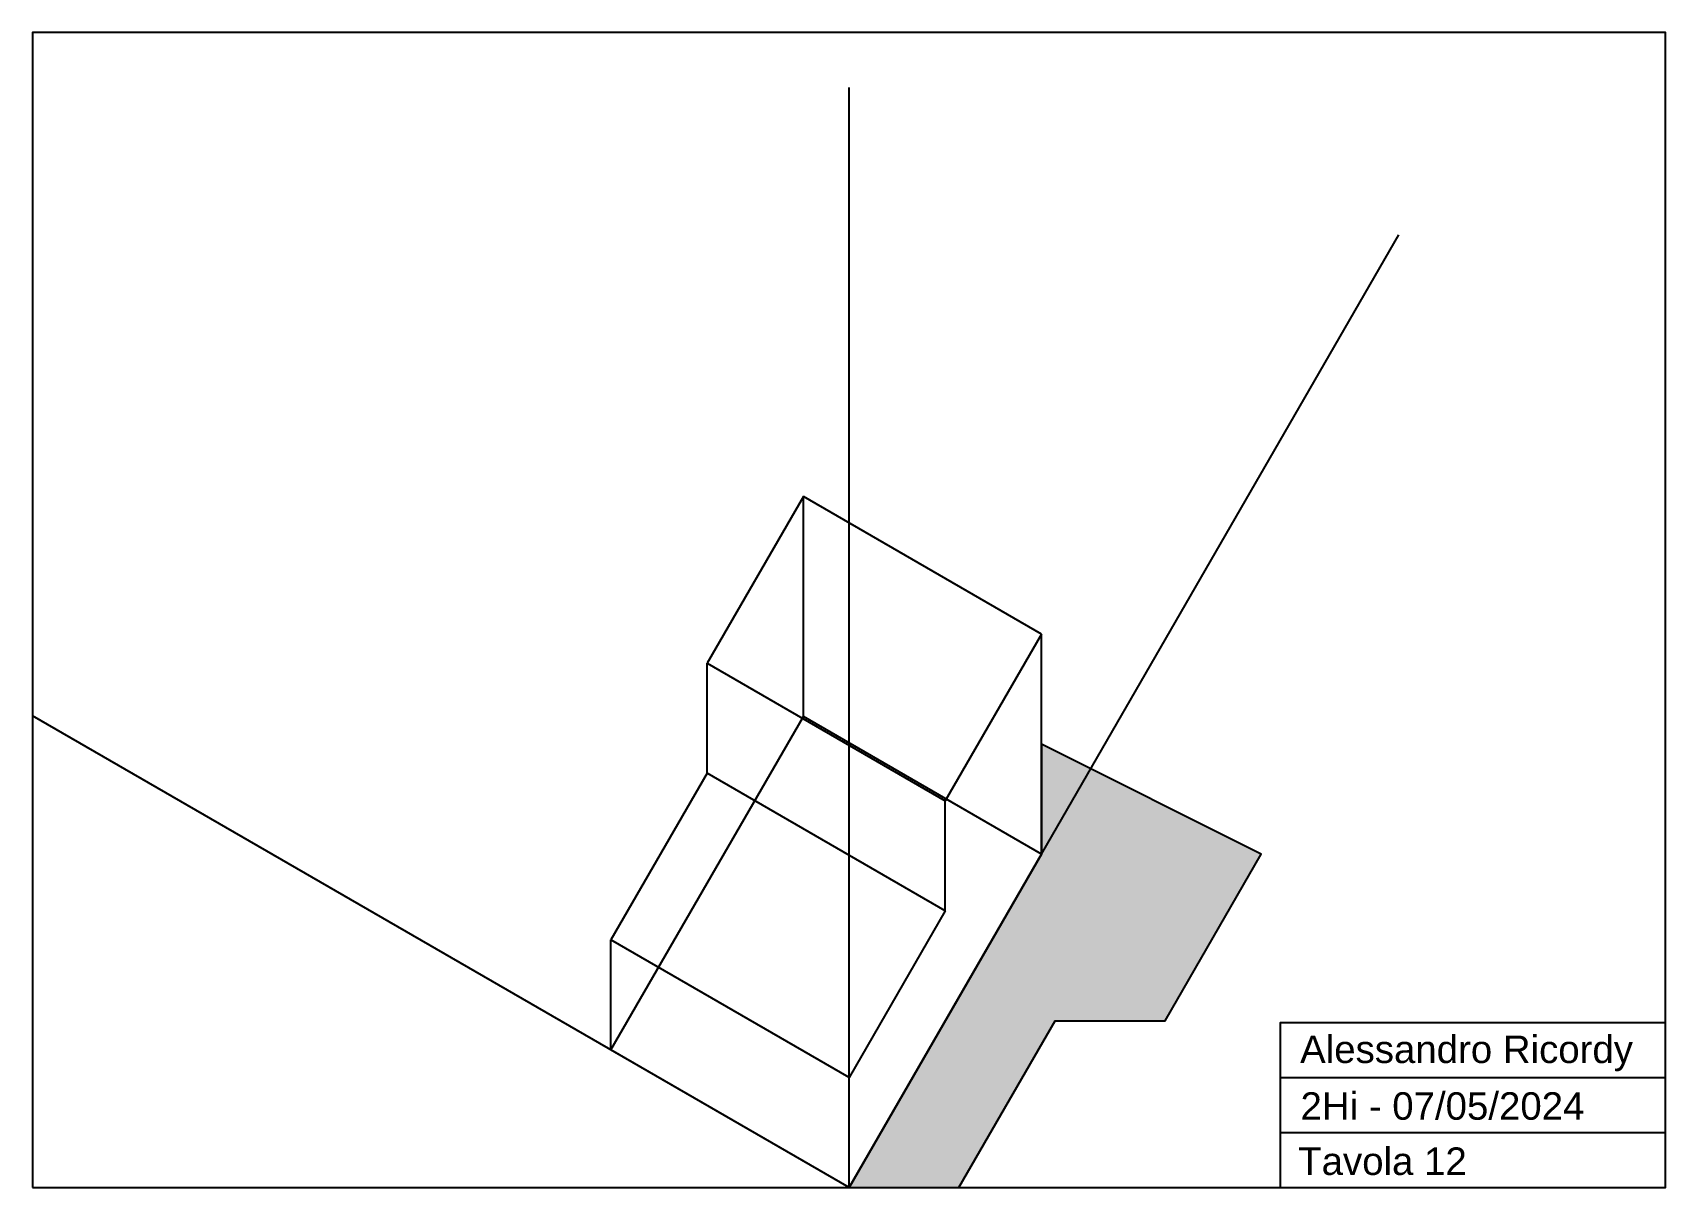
# Model space of a CAD drawing. Header units: millimetres. Extents: x 3231 to 36513, y 3878 to 11424.
# Drawn here: x 27271 to 27568, y 4545.1 to 4755.1 of the extents above; entities that cross this region are included whole.
import ezdxf

# ---------------------------------------------------------------- set-up
doc = ezdxf.new("R2010")
doc.units = ezdxf.units.MM
doc.layers.add('squadratura', color=7, linetype='Continuous', plot=False)
for name, color, linetype in [('tav 12 assi', 202, 'Continuous'), ('tav 12 forme', 7, 'Continuous'), ('tav 12 ombre', 3, 'Continuous')]:
    doc.layers.add(name, color=color, linetype=linetype)
doc.styles.get("Standard").update_dxf_attribs({"font": 'arial.ttf'})

msp = doc.modelspace()

# ---------------------------------------------------------------- texts
at = {"layer": 'squadratura'}
for s, p in [('Alessandro Ricordy', (27501.602, 4567.722)), ('2Hi - 07/05/2024', (27501.679, 4557.405)), ('Tavola 12', (27501.255, 4547.366))]:
    msp.add_text(s, height=5, dxfattribs=at).set_placement(p)

# ---------------------------------------------------------------- hatches: boundary and pattern name
at = {"layer": 'tav 12 ombre', "true_color": 0x136734}
h = msp.add_hatch(color=116, dxfattribs=at)
h.dxf.hatch_style = 1
h.paths.add_polyline_path([(27494.543, 4605.734), (27463.503, 4621.253), (27419.543, 4545.112), (27439.543, 4545.112), (27457.043, 4575.423), (27477.043, 4575.423)])
h.paths.add_polyline_path([(27463.503, 4621.253), (27454.543, 4625.734), (27454.543, 4605.734)])

# ---------------------------------------------------------------- linework, layer by layer
at = {"layer": 'squadratura'}
for p, q in [((27498.043, 4565.112), (27568.043, 4565.112)), ((27498.043, 4555.112), (27568.043, 4555.112))]:
    msp.add_line(p, q, dxfattribs=at)
msp.add_lwpolyline([(27271.043, 4545.112), (27568.043, 4545.112), (27568.043, 4755.112), (27271.043, 4755.112)], close=True, dxfattribs=at)
msp.add_lwpolyline([(27498.043, 4545.112), (27498.043, 4575.112), (27568.043, 4575.112)], dxfattribs=at)
at = {"layer": 'tav 12 assi'}
for q in [(27419.543, 4745.112), (27519.543, 4718.317), (27271.043, 4630.848)]:
    msp.add_line((27419.543, 4545.112), q, dxfattribs=at)
at = {"layer": 'tav 12 forme'}
for p, q in [((27411.242, 4670.734), (27393.742, 4640.423)), ((27411.242, 4630.734), (27411.242, 4670.734)), ((27454.543, 4645.734), (27411.242, 4670.734)), ((27454.543, 4645.734), (27437.043, 4615.423)), ((27454.543, 4605.734), (27454.543, 4645.734)), ((27393.742, 4620.423), (27393.742, 4640.423)), ((27393.742, 4640.423), (27437.043, 4615.423)), ((27376.242, 4570.112), (27411.242, 4630.734)), ((27454.543, 4605.734), (27411.242, 4630.734)), ((27454.543, 4605.734), (27454.543, 4625.734)), ((27393.742, 4620.423), (27376.242, 4590.112)), ((27437.043, 4595.423), (27393.742, 4620.423)), ((27437.043, 4595.423), (27437.043, 4615.423)), ((27419.543, 4545.112), (27454.543, 4605.734)), ((27437.043, 4595.423), (27419.543, 4565.112)), ((27376.242, 4570.112), (27376.242, 4590.112)), ((27419.543, 4565.112), (27376.242, 4590.112)), ((27419.543, 4545.112), (27376.242, 4570.112)), ((27419.543, 4545.112), (27419.543, 4565.112))]:
    msp.add_line(p, q, dxfattribs=at)
at = {"layer": 'tav 12 ombre'}
msp.add_lwpolyline([(27454.543, 4605.734), (27419.543, 4545.112), (27439.543, 4545.112), (27457.043, 4575.423), (27477.043, 4575.423), (27494.543, 4605.734), (27454.543, 4625.734)], close=True, dxfattribs=at)

msp.set_redraw_order([(e.dxf.handle, doc.entitydb.next_handle()) for e in msp.query("TEXT MTEXT ATTDEF DIMENSION ARC_DIMENSION")])  # texts and dimensions are drawn at this point

doc.saveas('drawing.dxf')
